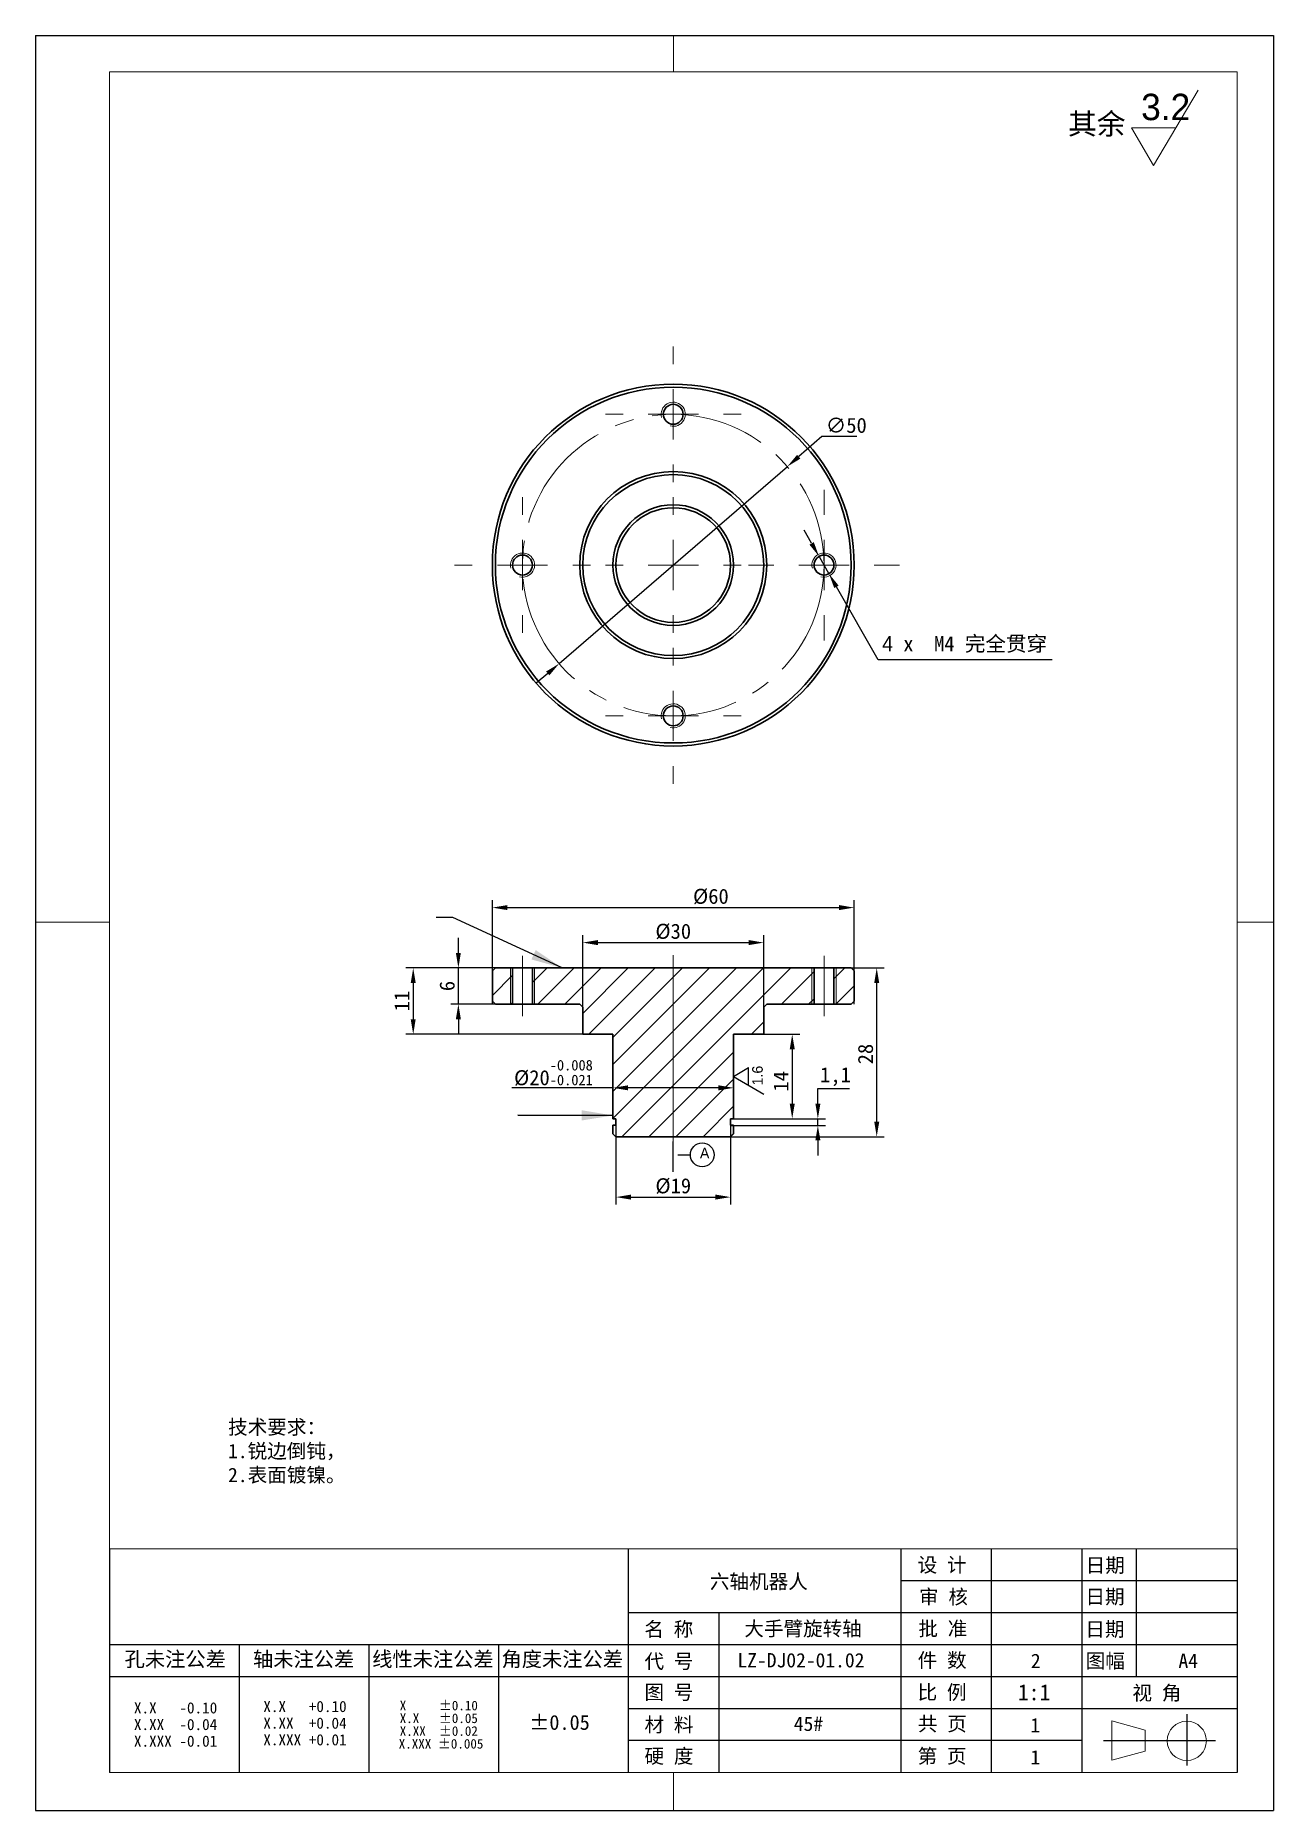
# Model space of a CAD drawing. Header units: millimetres. Extents: x 13 to 7248, y -1201 to 1478.
# Drawn here: x 3235.9 to 3441.2, y -1199.9 to -905.6 of the extents above; entities that cross this region are included whole.
import ezdxf

# ---------------------------------------------------------------- set-up
doc = ezdxf.new("R2010")
doc.units = ezdxf.units.MM
doc.header["$LTSCALE"] = 5
doc.header["$PDSIZE"] = -1
doc.linetypes.add('CENTER2', pattern=[28.575, 19.05, -3.175, 3.175, -3.175])
doc.linetypes.add('SLD-实线', pattern=[0])
doc.layers.get('0').update_dxf_attribs({"lineweight": 30})
for name, color, linetype, lineweight in [('中心线层', 1, 'CENTER2', 13), ('剖面层', 2, 'Continuous', 15), ('粗实线', 7, 'SLD-实线', 15), ('细实线层', 5, 'Continuous', 15)]:
    doc.layers.add(name, color=color, linetype=linetype, lineweight=lineweight)
for name, color, linetype in [('图框', 7, 'SLD-实线'), ('文字层', 7, 'SLD-实线'), ('标注层', 96, 'SLD-实线')]:
    doc.layers.add(name, color=color, linetype=linetype)
doc.styles.add('SLDTEXTSTYLE0', font='')
doc.styles.add('SLDTEXTSTYLE1', font='', dxfattribs={"bigfont": 'bigfont'})
doc.styles.add('SLDTEXTSTYLE2', font='')
doc.styles.add('SLDTEXTSTYLE3', font='', dxfattribs={"bigfont": 'bigfont'})
doc.styles.get("Standard").update_dxf_attribs({"font": ''})
doc.styles.get('SLDTEXTSTYLE0').set_extended_font_data('汉仪长仿宋体')
doc.styles.get('SLDTEXTSTYLE1').set_extended_font_data('宋体')
doc.styles.get('SLDTEXTSTYLE2').set_extended_font_data('宋体')
doc.styles.get('SLDTEXTSTYLE3').set_extended_font_data('汉仪长仿宋体')
doc.styles.get('Standard').set_extended_font_data('SimSun')
doc.dimstyles.new('ISO-25', dxfattribs={"dimtxt": 2.5, "dimasz": 2.5, "dimexe": 1.25, "dimexo": 0, "dimtad": 1, "dimtoh": 1, "dimtxsty": 'Standard', "dimcen": 2.5, "dimclrt": 256, "dimadec": 0, "dimazin": 0, "dimtfac": 1, "dimtmove": 0, "dimatfit": 3, "dimfxl": 0, "dimarcsym": 0})
doc.dimstyles.new('SLDDIMSTYLE7', dxfattribs={"dimtxt": 0.18, "dimasz": 5.2, "dimexe": 0, "dimexo": 0.0625, "dimgap": 0, "dimtad": 0, "dimtih": 1, "dimtoh": 1, "dimdec": 0, "dimrnd": 1e-09, "dimzin": 0, "dimdsep": 46, "dimtxsty": 'Standard', "dimsah": 1, "dimcen": 0.09, "dimadec": 0, "dimazin": 0, "dimtfac": 5.2, "dimtdec": 0, "dimtofl": 0, "dimtmove": 0, "dimatfit": 3, "dimfxl": 0, "dimfrac": 2, "dimtolj": 1, "dimtzin": 0, "dimarcsym": 0})
pattern_1 = [(45, (3233.4307, -1201.4402), (-2.245064, 2.245064), [])]

msp = doc.modelspace()

# ---------------------------------------------------------------- texts
at = {"layer": '文字层'}
for s, insert, char_height, attachment_point, style in [('其余', (3407.1451, -918.5381), 3.5, 1, 'SLDTEXTSTYLE0'), ('设 计', (3386.2748, -1158.0338), 2.38125, 2, 'SLDTEXTSTYLE2'), ('日期', (3413.3263, -1158.0808), 2.38125, 2, 'SLDTEXTSTYLE2'), ('六轴机器人', (3355.8782, -1160.7751), 2.38125, 2, 'SLDTEXTSTYLE2'), ('审 核', (3386.5118, -1163.3157), 2.38125, 2, 'SLDTEXTSTYLE2'), ('日期', (3413.2989, -1163.297), 2.38125, 2, 'SLDTEXTSTYLE2'), ('名 称', (3340.9532, -1168.6838), 2.38125, 2, 'SLDTEXTSTYLE2'), ('大手臂旋转轴', (3363.2149, -1168.5927), 2.38125, 2, 'SLDTEXTSTYLE2'), ('批 准', (3386.3972, -1168.5927), 2.38125, 2, 'SLDTEXTSTYLE2'), ('日期', (3413.2825, -1168.6892), 2.38125, 2, 'SLDTEXTSTYLE2'), ('孔未注公差', (3259.1068, -1173.6099), 2.4625, 2, 'SLDTEXTSTYLE2'), ('轴未注公差', (3280.403, -1173.6099), 2.4625, 2, 'SLDTEXTSTYLE2'), ('线性未注公差', (3301.8396, -1173.6099), 2.4625, 2, 'SLDTEXTSTYLE2'), ('角度未注公差', (3323.2898, -1173.6099), 2.4625, 2, 'SLDTEXTSTYLE2'), ('代 号', (3340.9832, -1174.0082), 2.38125, 2, 'SLDTEXTSTYLE2'), ('LZ-DJ02-01.02', (3362.8677, -1173.8344), 2.38125, 2, 'SLDTEXTSTYLE1'), ('件 数', (3386.2748, -1173.8344), 2.38125, 2, 'SLDTEXTSTYLE2'), ('2', (3401.8008, -1173.9407), 2.3813, 2, 'SLDTEXTSTYLE1'), ('图幅', (3413.3412, -1173.9407), 2.38125, 2, 'SLDTEXTSTYLE2'), ('A4', (3427.0901, -1173.9152), 2.38125, 2, 'SLDTEXTSTYLE1'), ('图 号', (3340.9832, -1179.1418), 2.38125, 2, 'SLDTEXTSTYLE2'), ('比 例', (3386.2748, -1179.1418), 2.38125, 2, 'SLDTEXTSTYLE2'), ('1:1', (3401.5218, -1179.0207), 2.64583, 2, 'SLDTEXTSTYLE1'), ('视 角', (3421.892, -1179.2493), 2.38125, 2, 'SLDTEXTSTYLE2'), ('±0.05', (3322.8211, -1184.1024), 2.4625, 2, 'SLDTEXTSTYLE1'), ('材 料', (3340.9832, -1184.5316), 2.38125, 2, 'SLDTEXTSTYLE2'), ('45#', (3364.1079, -1184.3684), 2.38125, 2, 'SLDTEXTSTYLE1'), ('共 页', (3386.3132, -1184.3684), 2.38125, 2, 'SLDTEXTSTYLE2'), ('1', (3401.7285, -1184.5963), 2.3813, 2, 'SLDTEXTSTYLE1'), ('硬 度', (3340.9832, -1189.7266), 2.38125, 2, 'SLDTEXTSTYLE2'), ('第 页', (3386.2748, -1189.7266), 2.38125, 2, 'SLDTEXTSTYLE2'), ('1', (3401.7438, -1189.9241), 2.3813, 2, 'SLDTEXTSTYLE1')]:
    msp.add_mtext(s, dxfattribs=dict(at, insert=insert, char_height=char_height, attachment_point=attachment_point, style=style))
at = {"layer": '文字层', "color": 0, "insert": (3354.7821, -1079.7098), "char_height": 1.75, "attachment_point": 1, "rotation": 90, "style": 'SLDTEXTSTYLE3'}
msp.add_mtext('1.6', dxfattribs=at)
at = {"layer": '文字层', "color": 7, "linetype": 'SLD-实线', "lineweight": 0, "insert": (3267.8667, -1135.1786), "char_height": 2.38125, "attachment_point": 1, "style": 'SLDTEXTSTYLE2'}
msp.add_mtext('技术要求：\\P1.锐边倒钝，\\P2.表面镀镍。', dxfattribs=at)

# ---------------------------------------------------------------- blocks, each defined once
blk = doc.blocks.new('*D405')
at = {"layer": 'Defpoints', "color": 0}
for p in [(3360.61, -977.11), (3322.77, -1009.78)]:
    blk.add_point(p, dxfattribs=at)
at = {"layer": '标注层', "color": 0, "lineweight": -2}
for p, q in [((3366.35, -972.15), (3362.5, -975.47)), ((3372.12, -972.15), (3366.35, -972.15)), ((3322.77, -1009.78), (3360.61, -977.11)), ((3320.88, -1011.42), (3318.98, -1013.05))]:
    blk.add_line(p, q, dxfattribs=at)
at = {"layer": '标注层', "color": 0}
for points in [[(3362.23, -975.16), (3362.78, -975.79), (3360.61, -977.11)], [(3320.6, -1011.1), (3321.15, -1011.73), (3322.77, -1009.78)]]:
    blk.add_solid(points, dxfattribs=at)
at = {"layer": '标注层', "insert": (3366.98, -969.02), "char_height": 2.5, "attachment_point": 1}
blk.add_mtext('∅50', dxfattribs=at)
blk = doc.blocks.new('*D406')
at = {"layer": 'Defpoints', "color": 0}
for p in [(3365.87, -992.01), (3367.51, -994.88)]:
    blk.add_point(p, dxfattribs=at)
at = {"layer": '标注层', "color": 0, "lineweight": -2}
for p, q in [((3364.63, -989.84), (3363.38, -987.67)), ((3365.87, -992.01), (3367.51, -994.88)), ((3375.69, -1009.15), (3368.75, -997.04)), ((3404.54, -1009.15), (3375.69, -1009.15))]:
    blk.add_line(p, q, dxfattribs=at)
at = {"layer": '标注层', "color": 0}
for points in [[(3364.99, -989.64), (3364.27, -990.05), (3365.87, -992.01)], [(3369.11, -996.84), (3368.39, -997.25), (3367.51, -994.88)]]:
    blk.add_solid(points, dxfattribs=at)
at = {"layer": '标注层', "insert": (3376.32, -1005.23), "char_height": 2.5, "attachment_point": 1}
blk.add_mtext('{\\fMS PGothic|b0|i0|c134|p34;4} x  M4 完全贯穿', dxfattribs=at)
blk = doc.blocks.new('SW_CENTERMARKSYMBOL_0')
at = {"color": 0, "linetype": 'SLD-实线', "lineweight": 0}
for p, q in [((0, 8.33), (0, 11.25)), ((0, 0), (0, 4.17)), ((-8.33, 0), (-11.25, 0)), ((0, 0), (-4.17, 0)), ((0, 0), (0, -4.17)), ((0, 0), (4.17, 0)), ((8.33, 0), (11.25, 0)), ((0, -8.33), (0, -11.25))]:
    blk.add_line(p, q, dxfattribs=at)
blk = doc.blocks.new('SW_CENTERMARKSYMBOL_1')
at = {"color": 0, "linetype": 'SLD-实线', "lineweight": 0}
for p, q in [((0, 8.33), (0, 11.25)), ((0, 0), (0, 4.17)), ((-8.33, 0), (-11.25, 0)), ((0, 0), (-4.17, 0)), ((0, 0), (0, -4.17)), ((0, 0), (4.17, 0)), ((8.33, 0), (11.25, 0)), ((0, -8.33), (0, -11.25))]:
    blk.add_line(p, q, dxfattribs=at)
blk = doc.blocks.new('SW_CENTERMARKSYMBOL_2')
at = {"color": 0, "linetype": 'SLD-实线', "lineweight": 0}
for p, q in [((0, 8.33), (0, 11.25)), ((0, 0), (0, 4.17)), ((-8.33, 0), (-11.25, 0)), ((0, 0), (-4.17, 0)), ((0, 0), (0, -4.17)), ((0, 0), (4.17, 0)), ((8.33, 0), (11.25, 0)), ((0, -8.33), (0, -11.25))]:
    blk.add_line(p, q, dxfattribs=at)
blk = doc.blocks.new('SW_CENTERMARKSYMBOL_3')
at = {"color": 0, "linetype": 'SLD-实线', "lineweight": 0}
for p, q in [((0, 8.33), (0, 11.25)), ((0, 0), (0, 4.17)), ((-8.33, 0), (-11.25, 0)), ((0, 0), (-4.17, 0)), ((0, 0), (0, -4.17)), ((0, 0), (4.17, 0)), ((8.33, 0), (11.25, 0)), ((0, -8.33), (0, -11.25))]:
    blk.add_line(p, q, dxfattribs=at)
blk = doc.blocks.new('SW_CENTERMARKSYMBOL_4')
at = {"color": 0, "linetype": 'SLD-实线', "lineweight": 0}
for p, q in [((0, 8.33), (0, 12.5)), ((0, 0), (0, 4.17)), ((-8.33, 0), (-12.5, 0)), ((0, 0), (-4.17, 0)), ((0, 0), (0, -4.17)), ((0, 0), (4.17, 0)), ((8.33, 0), (12.5, 0)), ((0, -8.33), (0, -12.5))]:
    blk.add_line(p, q, dxfattribs=at)
blk = doc.blocks.new('*D407')
at = {"layer": 'Defpoints', "color": 0}
for p in [(3331.69, -1082.32), (3351.69, -1080.12), (3351.69, -1083.55)]:
    blk.add_point(p, dxfattribs=at)
at = {"layer": '标注层', "color": 0, "lineweight": -2}
for p, q in [((3331.69, -1082.32), (3331.69, -1078.87)), ((3351.69, -1083.55), (3351.69, -1078.87)), ((3331.69, -1080.12), (3314.91, -1080.12)), ((3349.19, -1080.12), (3334.19, -1080.12))]:
    blk.add_line(p, q, dxfattribs=at)
at = {"layer": '标注层', "color": 0}
for points in [[(3334.19, -1079.7), (3334.19, -1080.54), (3331.69, -1080.12)], [(3349.19, -1079.7), (3349.19, -1080.54), (3351.69, -1080.12)]]:
    blk.add_solid(points, dxfattribs=at)
at = {"layer": '标注层', "insert": (3321.82, -1075.49), "char_height": 2.5, "attachment_point": 2}
blk.add_mtext('%%C20{\\H0.7x;\\S-0.008^ -0.021;}', dxfattribs=at)
blk = doc.blocks.new('*D408')
at = {"layer": 'Defpoints', "color": 0}
for p in [(3371.69, -1050.24), (3311.69, -1066.24), (3371.69, -1066.24)]:
    blk.add_point(p, dxfattribs=at)
at = {"layer": '标注层', "color": 0, "lineweight": -2}
for p, q in [((3311.69, -1066.24), (3311.69, -1048.99)), ((3314.19, -1050.24), (3369.19, -1050.24)), ((3371.69, -1066.24), (3371.69, -1048.99))]:
    blk.add_line(p, q, dxfattribs=at)
at = {"layer": '标注层', "color": 0}
for points in [[(3314.19, -1049.82), (3314.19, -1050.65), (3311.69, -1050.24)], [(3369.19, -1049.82), (3369.19, -1050.65), (3371.69, -1050.24)]]:
    blk.add_solid(points, dxfattribs=at)
at = {"layer": '标注层', "insert": (3347.93, -1047.11), "char_height": 2.5, "attachment_point": 2}
blk.add_mtext('%%c60', dxfattribs=at)
blk = doc.blocks.new('*D409')
at = {"layer": 'Defpoints', "color": 0}
for p in [(3356.69, -1056.04), (3326.69, -1071.24), (3356.69, -1071.24)]:
    blk.add_point(p, dxfattribs=at)
at = {"layer": '标注层', "color": 0, "lineweight": -2}
for p, q in [((3326.69, -1071.24), (3326.69, -1054.79)), ((3329.19, -1056.04), (3354.19, -1056.04)), ((3356.69, -1071.24), (3356.69, -1054.79))]:
    blk.add_line(p, q, dxfattribs=at)
at = {"layer": '标注层', "color": 0}
for points in [[(3329.19, -1055.62), (3329.19, -1056.46), (3326.69, -1056.04)], [(3354.19, -1055.62), (3354.19, -1056.46), (3356.69, -1056.04)]]:
    blk.add_solid(points, dxfattribs=at)
at = {"layer": '标注层', "insert": (3341.69, -1052.91), "char_height": 2.5, "attachment_point": 2}
blk.add_mtext('%%c30', dxfattribs=at)
blk = doc.blocks.new('*D410')
at = {"layer": 'Defpoints', "color": 0}
for p in [(3306.06, -1060.24), (3341.69, -1060.24), (3322.27, -1066.24)]:
    blk.add_point(p, dxfattribs=at)
at = {"layer": '标注层', "color": 0, "lineweight": -2}
for p, q in [((3306.06, -1057.74), (3306.06, -1055.24)), ((3341.69, -1060.24), (3304.81, -1060.24)), ((3306.06, -1066.24), (3306.06, -1060.24)), ((3322.27, -1066.24), (3304.81, -1066.24)), ((3306.06, -1068.74), (3306.06, -1071.24))]:
    blk.add_line(p, q, dxfattribs=at)
at = {"layer": '标注层', "color": 0}
for points in [[(3305.64, -1057.74), (3306.47, -1057.74), (3306.06, -1060.24)], [(3305.64, -1068.74), (3306.47, -1068.74), (3306.06, -1066.24)]]:
    blk.add_solid(points, dxfattribs=at)
at = {"layer": '标注层', "insert": (3302.93, -1063.24), "char_height": 2.5, "attachment_point": 2, "rotation": 90}
blk.add_mtext('6', dxfattribs=at)
blk = doc.blocks.new('*D411')
at = {"layer": 'Defpoints', "color": 0}
for p in [(3341.69, -1060.24), (3375.43, -1060.24), (3341.69, -1088.24)]:
    blk.add_point(p, dxfattribs=at)
at = {"layer": '标注层', "color": 0, "lineweight": -2}
for p, q in [((3341.69, -1060.24), (3376.68, -1060.24)), ((3375.43, -1085.74), (3375.43, -1062.74)), ((3341.69, -1088.24), (3376.68, -1088.24))]:
    blk.add_line(p, q, dxfattribs=at)
at = {"layer": '标注层', "color": 0}
for points in [[(3375.02, -1062.74), (3375.85, -1062.74), (3375.43, -1060.24)], [(3375.02, -1085.74), (3375.85, -1085.74), (3375.43, -1088.24)]]:
    blk.add_solid(points, dxfattribs=at)
at = {"layer": '标注层', "insert": (3372.31, -1074.52), "char_height": 2.5, "attachment_point": 2, "rotation": 90}
blk.add_mtext('28', dxfattribs=at)
blk = doc.blocks.new('*D412')
at = {"layer": 'Defpoints', "color": 0}
for p in [(3332.19, -1085.24), (3351.19, -1085.24), (3351.19, -1098.24)]:
    blk.add_point(p, dxfattribs=at)
at = {"layer": '标注层', "color": 0, "lineweight": -2}
for p, q in [((3332.19, -1085.24), (3332.19, -1099.49)), ((3351.19, -1085.24), (3351.19, -1099.49)), ((3334.69, -1098.24), (3348.69, -1098.24))]:
    blk.add_line(p, q, dxfattribs=at)
at = {"layer": '标注层', "color": 0}
for points in [[(3334.69, -1097.82), (3334.69, -1098.65), (3332.19, -1098.24)], [(3348.69, -1097.82), (3348.69, -1098.65), (3351.19, -1098.24)]]:
    blk.add_solid(points, dxfattribs=at)
at = {"layer": '标注层', "insert": (3341.69, -1095.11), "char_height": 2.5, "attachment_point": 2}
blk.add_mtext('%%c19', dxfattribs=at)
blk = doc.blocks.new('*D413')
at = {"layer": 'Defpoints', "color": 0}
for p in [(3354.19, -1071.24), (3351.19, -1085.24), (3361.42, -1085.24)]:
    blk.add_point(p, dxfattribs=at)
at = {"layer": '标注层', "color": 0, "lineweight": -2}
for p, q in [((3354.19, -1071.24), (3362.67, -1071.24)), ((3361.42, -1073.74), (3361.42, -1082.74)), ((3351.19, -1085.24), (3362.67, -1085.24))]:
    blk.add_line(p, q, dxfattribs=at)
at = {"layer": '标注层', "color": 0}
for points in [[(3361, -1073.74), (3361.84, -1073.74), (3361.42, -1071.24)], [(3361, -1082.74), (3361.84, -1082.74), (3361.42, -1085.24)]]:
    blk.add_solid(points, dxfattribs=at)
at = {"layer": '标注层', "insert": (3358.3, -1079.04), "char_height": 2.5, "attachment_point": 2, "rotation": 90}
blk.add_mtext('14', dxfattribs=at)
blk = doc.blocks.new('*D414')
at = {"layer": 'Defpoints', "color": 0}
for p in [(3351.19, -1085.24), (3365.67, -1085.24), (3351.19, -1086.34)]:
    blk.add_point(p, dxfattribs=at)
at = {"layer": '标注层', "color": 0, "lineweight": -2}
for p, q in [((3365.67, -1082.74), (3365.67, -1080.24)), ((3365.67, -1080.24), (3370.89, -1080.24)), ((3351.19, -1085.24), (3366.92, -1085.24)), ((3365.67, -1086.34), (3365.67, -1085.24)), ((3351.19, -1086.34), (3366.92, -1086.34)), ((3365.67, -1088.84), (3365.67, -1091.34))]:
    blk.add_line(p, q, dxfattribs=at)
at = {"layer": '标注层', "color": 0}
for points in [[(3365.26, -1082.74), (3366.09, -1082.74), (3365.67, -1085.24)], [(3365.26, -1088.84), (3366.09, -1088.84), (3365.67, -1086.34)]]:
    blk.add_solid(points, dxfattribs=at)
at = {"layer": '标注层', "insert": (3368.59, -1076.69), "char_height": 2.5, "attachment_point": 2}
blk.add_mtext('1,1', dxfattribs=at)
blk = doc.blocks.new('*D415')
at = {"layer": 'Defpoints', "color": 0}
for p in [(3318.34, -1060.24), (3298.57, -1071.24), (3326.69, -1071.24)]:
    blk.add_point(p, dxfattribs=at)
at = {"layer": '标注层', "color": 0, "lineweight": -2}
for p, q in [((3318.34, -1060.24), (3297.32, -1060.24)), ((3298.57, -1062.74), (3298.57, -1068.74)), ((3326.69, -1071.24), (3297.32, -1071.24))]:
    blk.add_line(p, q, dxfattribs=at)
at = {"layer": '标注层', "color": 0}
for points in [[(3298.15, -1062.74), (3298.98, -1062.74), (3298.57, -1060.24)], [(3298.15, -1068.74), (3298.98, -1068.74), (3298.57, -1071.24)]]:
    blk.add_solid(points, dxfattribs=at)
at = {"layer": '标注层', "insert": (3295.44, -1065.74), "char_height": 2.5, "attachment_point": 2, "rotation": 90}
blk.add_mtext('11', dxfattribs=at)
blk = doc.blocks.new('SW_NOTE_0')
at = {"color": 0, "linetype": 'Continuous', "lineweight": 0, "char_height": 10.583, "attachment_point": 2}
for s, insert in [('X     ±0.10', (35.9, 12.3)), ('X.X   ±0.05', (35.9, -1.8)), ('X.XX  ±0.02', (35.9, -15.9)), (' X.XXX ±0.005', (34.8, -30))]:
    blk.add_mtext(s, dxfattribs=dict(at, insert=insert))
blk = doc.blocks.new('SW_NOTE_1')
at = {"color": 0, "linetype": 'Continuous', "lineweight": 0, "char_height": 12.312, "attachment_point": 2, "style": 'SLDTEXTSTYLE2'}
for s, insert in [('X.X   -0.10', (38.1, 14.3)), ('X.XX  -0.04', (38.1, -4.1)), ('X.XXX -0.01', (38.1, -22.5))]:
    blk.add_mtext(s, dxfattribs=dict(at, insert=insert))
blk = doc.blocks.new('SW_NOTE_2')
at = {"color": 0, "linetype": 'Continuous', "lineweight": 0, "char_height": 12.312, "attachment_point": 2, "style": 'SLDTEXTSTYLE2'}
for s, insert in [('X.X   +0.10', (38.1, 14.3)), ('X.XX  +0.04', (38.1, -4.1)), ('X.XXX +0.01', (38.1, -22.5))]:
    blk.add_mtext(s, dxfattribs=dict(at, insert=insert))
blk = doc.blocks.new('SW_SFSYMBOL_0')
at = {"color": 0, "linetype": 'SLD-实线', "lineweight": 0}
for p, q in [((8.2, -25), (37.7, 25)), ((8.2, -25), (-6.5, 0)), ((23, 0), (-6.5, 0))]:
    blk.add_line(p, q, dxfattribs=at)
at = {"color": 0, "linetype": 'SLD-实线', "lineweight": 0, "insert": (0, 22.6), "char_height": 17.5, "attachment_point": 1, "style": 'SLDTEXTSTYLE3'}
blk.add_mtext('3.2', dxfattribs=at)
blk = doc.blocks.new('SW_DATUMTAG_0')
at = {"layer": '文字层', "color": 0}
for p, q in [((-17.7, -6.9), (-17.7, 13.2)), ((-14.7, 4.3), (-6.3, 4.3))]:
    blk.add_line(p, q, dxfattribs=at)
blk.add_circle((1.5, 4.3), 7.87, dxfattribs=at)
at = {"layer": '文字层', "color": 0, "insert": (0, 9), "char_height": 7, "attachment_point": 1, "style": 'SLDTEXTSTYLE3'}
blk.add_mtext('A', dxfattribs=at)

# ---------------------------------------------------------------- dimensions: what is measured, and where the dimension line sits
at = {"layer": '标注层'}
dim = msp.add_diameter_dim_2p(p1=(3322.7678, -1009.7818), p2=(3360.6127, -977.1052), dimstyle='ISO-25', dxfattribs=at)
dim.commit()
dim.dimension.update_dxf_attribs({"geometry": '*D405', "text_midpoint": (3369.5491, -972.1484), "dimtype": 163})
dim = msp.add_diameter_dim_2p(p1=(3365.8701, -992.0118), p2=(3367.5104, -994.8752), text='{\\fMS PGothic|b0|i0|c134|p34;4} x  M4 完全贯穿', dimstyle='ISO-25', dxfattribs=at)
dim.commit()
dim.dimension.update_dxf_attribs({"geometry": '*D406', "text_midpoint": (3390.4283, -1009.1549), "dimtype": 163})
for base, p1, p2, text, picture, middle in [((3371.6902, -1050.235), (3311.6902, -1066.235), (3371.6902, -1066.235), '%%c<>', '*D408', (3347.9296, -1050.235)), ((3356.6902, -1056.0385), (3326.6902, -1071.235), (3356.6902, -1071.235), '%%c<>', '*D409', (3341.6902, -1056.0385)), ((3351.6902, -1080.1214), (3331.6902, -1082.3211), (3351.6902, -1083.5532), '%%C<>{\\H0.7x;\\S-0.008^ -0.021;}', '*D407', (3321.8195, -1080.1214)), ((3351.1902, -1098.235), (3332.1902, -1085.235), (3351.1902, -1085.235), '%%c<>', '*D412', (3341.6902, -1098.235))]:
    dim = msp.add_linear_dim(base=base, p1=p1, p2=p2, text=text, dimstyle='ISO-25', dxfattribs=at)
    dim.commit()
    dim.dimension.update_dxf_attribs({"geometry": picture, "text_midpoint": middle, "dimtype": 160})
for base, p1, p2, picture, middle in [((3306.0576, -1060.235), (3322.2652, -1066.235), (3341.6902, -1060.235), '*D410', (3306.0576, -1063.235)), ((3298.5652, -1071.235), (3318.3402, -1060.235), (3326.6902, -1071.235), '*D415', (3298.5652, -1065.735)), ((3375.4348, -1060.235), (3341.6902, -1088.235), (3341.6902, -1060.235), '*D411', (3375.4348, -1074.5243)), ((3361.4201, -1085.235), (3354.1902, -1071.235), (3351.1902, -1085.235), '*D413', (3361.4201, -1079.0358)), ((3365.672, -1085.235), (3351.1902, -1086.335), (3351.1902, -1085.235), '*D414', (3368.5945, -1080.235))]:
    dim = msp.add_linear_dim(base=base, p1=p1, p2=p2, angle=90, dimstyle='ISO-25', dxfattribs=at)
    dim.commit()
    dim.dimension.update_dxf_attribs({"geometry": picture, "text_midpoint": middle, "dimtype": 160})

# ---------------------------------------------------------------- hatches: boundary and pattern name
at = {"layer": '剖面层'}
h = msp.add_hatch(dxfattribs=at)
h.set_pattern_fill('ANSI31', color=256, style=0)
h.set_pattern_definition(pattern_1)
h.paths.add_polyline_path([(3315.0402, -1066.235), (3315.0402, -1060.235), (3312.1902, -1060.235), (3311.6902, -1060.735), (3311.6902, -1065.735), (3312.1902, -1066.235)], flags=0)
h = msp.add_hatch(dxfattribs=at)
h.set_pattern_fill('ANSI31', color=256, style=0)
h.set_pattern_definition(pattern_1)
h.paths.add_polyline_path([(3326.1902, -1066.235), (3326.6902, -1066.735), (3326.6902, -1071.235), (3331.6902, -1071.235), (3331.6902, -1085.235), (3332.1902, -1085.235), (3332.1902, -1086.335), (3331.6902, -1086.335), (3331.6902, -1087.735), (3332.1902, -1088.235), (3351.1902, -1088.235), (3351.6902, -1087.735), (3351.6902, -1086.335), (3351.1902, -1086.335), (3351.1902, -1085.235), (3351.6902, -1085.235), (3351.6902, -1071.235), (3356.6902, -1071.235), (3356.6902, -1066.735), (3357.1902, -1066.235), (3365.0402, -1066.235), (3365.0402, -1060.235), (3318.3402, -1060.235), (3318.3402, -1066.235)], flags=0)
h = msp.add_hatch(dxfattribs=at)
h.set_pattern_fill('ANSI31', color=256, style=0)
h.set_pattern_definition(pattern_1)
h.paths.add_polyline_path([(3371.1902, -1066.235), (3371.6902, -1065.735), (3371.6902, -1060.735), (3371.1902, -1060.235), (3368.3402, -1060.235), (3368.3402, -1066.235)], flags=0)

# ---------------------------------------------------------------- linework, layer by layer
for p, q in [((3312.1902, -1060.235), (3311.6902, -1060.735)), ((3311.6902, -1065.735), (3311.6902, -1060.735)), ((3312.1902, -1060.235), (3315.0402, -1060.235)), ((3315.0402, -1060.235), (3315.0402, -1066.235)), ((3318.3402, -1060.235), (3315.0402, -1060.235)), ((3318.3402, -1066.235), (3318.3402, -1060.235)), ((3318.3402, -1060.235), (3365.0402, -1060.235)), ((3365.0402, -1060.235), (3365.0402, -1066.235)), ((3368.3402, -1060.235), (3365.0402, -1060.235)), ((3368.3402, -1066.235), (3368.3402, -1060.235)), ((3368.3402, -1060.235), (3371.1902, -1060.235)), ((3371.6902, -1060.735), (3371.1902, -1060.235)), ((3371.6902, -1060.735), (3371.6902, -1065.735)), ((3311.6902, -1065.735), (3312.1902, -1066.235)), ((3315.0402, -1066.235), (3312.1902, -1066.235)), ((3318.3402, -1066.235), (3315.0402, -1066.235)), ((3326.1902, -1066.235), (3318.3402, -1066.235)), ((3326.6902, -1066.735), (3326.1902, -1066.235)), ((3326.6902, -1071.235), (3326.6902, -1066.735)), ((3357.1902, -1066.235), (3356.6902, -1066.735)), ((3356.6902, -1066.735), (3356.6902, -1071.235)), ((3365.0402, -1066.235), (3357.1902, -1066.235)), ((3368.3402, -1066.235), (3365.0402, -1066.235)), ((3371.1902, -1066.235), (3368.3402, -1066.235)), ((3371.1902, -1066.235), (3371.6902, -1065.735)), ((3331.6902, -1071.235), (3326.6902, -1071.235)), ((3331.6902, -1085.235), (3331.6902, -1071.235)), ((3356.6902, -1071.235), (3351.6902, -1071.235)), ((3351.6902, -1071.235), (3351.6902, -1085.235)), ((3331.6902, -1085.235), (3332.1902, -1085.235)), ((3332.1902, -1085.235), (3332.1902, -1086.335)), ((3351.1902, -1085.235), (3351.6902, -1085.235)), ((3351.1902, -1086.335), (3351.1902, -1085.235)), ((3331.6902, -1087.735), (3331.6902, -1086.335)), ((3332.1902, -1086.335), (3331.6902, -1086.335)), ((3331.6902, -1087.735), (3332.1902, -1088.235)), ((3351.1902, -1088.235), (3332.1902, -1088.235)), ((3351.6902, -1086.335), (3351.1902, -1086.335)), ((3351.1902, -1088.235), (3351.6902, -1087.735)), ((3351.6902, -1086.335), (3351.6902, -1087.735))]:
    msp.add_line(p, q)
for centre, radius in [((3341.6902, -993.4435), 30), ((3341.6902, -993.4435), 29.5), ((3341.6902, -968.4435), 1.65), ((3341.6902, -993.4435), 15.5), ((3341.6902, -993.4435), 15), ((3341.6902, -993.4435), 10), ((3341.6902, -993.4435), 9.5), ((3316.6902, -993.4435), 1.65), ((3366.6902, -993.4435), 1.65), ((3341.6902, -1018.4435), 1.65)]:
    msp.add_circle(centre, radius)
at = {"layer": '中心线层'}
for p, q in [((3316.6902, -1068.235), (3316.6902, -1058.235)), ((3341.6902, -1058.1277), (3341.6902, -1091.5109)), ((3366.6902, -1068.235), (3366.6902, -1058.235))]:
    msp.add_line(p, q, dxfattribs=at)
at = {"layer": '中心线层', "ltscale": 0.2}
msp.add_circle((3341.6902, -993.4435), 25, dxfattribs=at)
at = {"layer": '图框'}
for p, q in [((3235.9307, -905.6402), (3441.2307, -905.6402)), ((3235.9307, -905.6402), (3235.9307, -1199.9402)), ((3441.2307, -905.6402), (3441.2307, -1199.9402)), ((3235.9307, -1199.9402), (3441.2307, -1199.9402))]:
    msp.add_line(p, q, dxfattribs=at)
at = {"layer": '文字层', "color": 0}
for p, q in [((3351.6902, -1078.235), (3354.1901, -1076.7603)), ((3354.1901, -1079.7098), (3354.1901, -1076.7603)), ((3351.6902, -1078.235), (3356.69, -1081.1845))]:
    msp.add_line(p, q, dxfattribs=at)
at = {"layer": '文字层'}
for p, q in [((3248.2307, -1156.5402), (3248.2307, -1193.6402)), ((3334.2307, -1156.5402), (3334.2307, -1193.6402)), ((3379.4307, -1156.5402), (3379.4307, -1193.6402)), ((3394.4307, -1156.5402), (3394.4307, -1193.6402)), ((3409.4307, -1156.5402), (3409.4307, -1193.6402)), ((3418.4307, -1156.5402), (3418.4307, -1177.7402)), ((3435.2307, -1156.5402), (3435.2307, -1193.6402)), ((3435.2307, -1161.8402), (3379.4307, -1161.8402)), ((3435.2307, -1167.1402), (3334.2307, -1167.1402)), ((3349.2307, -1167.1402), (3349.2307, -1193.6402)), ((3248.2307, -1172.4402), (3435.2307, -1172.4402)), ((3269.7307, -1172.4402), (3269.7307, -1193.6402)), ((3291.2307, -1172.4402), (3291.2307, -1193.6402)), ((3312.7307, -1172.4402), (3312.7307, -1193.6402)), ((3248.2307, -1177.7402), (3435.2307, -1177.7402)), ((3334.2307, -1183.0402), (3435.2307, -1183.0402)), ((3426.8446, -1183.9838), (3426.8446, -1192.4689)), ((3409.4307, -1188.3402), (3334.2307, -1188.3402)), ((3413.0178, -1188.3402), (3421.2674, -1188.3402)), ((3421.2674, -1188.3402), (3431.6001, -1188.3402))]:
    msp.add_line(p, q, dxfattribs=at)
at = {"layer": '粗实线'}
for p, q in [((3341.7307, -911.6402), (3341.7307, -905.6402)), ((3248.2307, -911.6402), (3435.2307, -911.6402)), ((3248.2307, -911.6402), (3248.2307, -1193.6402)), ((3435.2307, -911.6402), (3435.2307, -1193.6402)), ((3248.2307, -1052.6402), (3235.9307, -1052.6402)), ((3435.2307, -1052.6402), (3441.2307, -1052.6402)), ((3248.2307, -1156.5402), (3435.2307, -1156.5402)), ((3414.4121, -1185.0902), (3414.4121, -1191.5902)), ((3419.9312, -1186.6007), (3414.4121, -1185.0902)), ((3419.9312, -1190.0797), (3419.9312, -1186.6007)), ((3414.4121, -1191.5902), (3419.9312, -1190.0797)), ((3248.2307, -1193.6402), (3435.2307, -1193.6402)), ((3248.2307, -1193.6402), (3435.2307, -1193.6402)), ((3341.7307, -1193.6402), (3341.7307, -1199.9402))]:
    msp.add_line(p, q, dxfattribs=at)
msp.add_circle((3426.8446, -1188.3949), 3.25, dxfattribs=at)
at = {"layer": '细实线层'}
for p, q in [((3314.6902, -1060.235), (3314.6902, -1066.235)), ((3318.6902, -1060.235), (3318.6902, -1066.235)), ((3364.6902, -1060.235), (3364.6902, -1066.235)), ((3368.6902, -1060.235), (3368.6902, -1066.235))]:
    msp.add_line(p, q, dxfattribs=at)
for centre in [(3341.6902, -968.4435), (3316.6902, -993.4435), (3366.6902, -993.4435), (3341.6902, -1018.4435)]:
    msp.add_arc(centre, 2, 255, 195, dxfattribs=at)

# ---------------------------------------------------------------- block references
at = {"layer": '中心线层'}
for name, p in [('SW_CENTERMARKSYMBOL_3', (3341.6902, -968.4435)), ('SW_CENTERMARKSYMBOL_2', (3316.6902, -993.4435)), ('SW_CENTERMARKSYMBOL_0', (3341.6902, -993.4435)), ('SW_CENTERMARKSYMBOL_4', (3366.6902, -993.4435)), ('SW_CENTERMARKSYMBOL_1', (3341.6902, -1018.4435))]:
    msp.add_blockref(name, p, dxfattribs=at)
at = {"layer": '文字层'}
for name, p, xscale, yscale, zscale in [('SW_SFSYMBOL_0', (3419.285, -920.9518), 0.25, 0.25, 0.25), ('SW_DATUMTAG_0', (3346.1164, -1092.3041), 0.25, 0.25, 0.25), ('SW_NOTE_1', (3253.4492, -1184.1408), 0.1500000000005457, 0.1500000000000909, 0.15), ('SW_NOTE_2', (3274.906, -1183.9145), 0.1500000000005457, 0.1500000000000909, 0.15), ('SW_NOTE_0', (3297.4254, -1183.5841), 0.1500000000005457, 0.1500000000000909, 0.15)]:
    msp.add_blockref(name, p, dxfattribs=dict(at, xscale=xscale, yscale=yscale, zscale=zscale))

msp.set_redraw_order([(e.dxf.handle, doc.entitydb.next_handle()) for e in msp.query("TEXT MTEXT ATTDEF DIMENSION ARC_DIMENSION")])  # texts and dimensions are drawn at this point

# ---------------------------------------------------------------- leaders
at = {"layer": '文字层'}
for points in [[(3323.2489, -1060.235), (3305.1328, -1051.8763), (3302.3873, -1051.8763)], [(3331.6847, -1084.7039), (3315.8926, -1084.638), (3331.6902, -1084.7039)]]:
    msp.add_leader(points, dimstyle='SLDDIMSTYLE7', dxfattribs=at)

doc.saveas('drawing.dxf')
